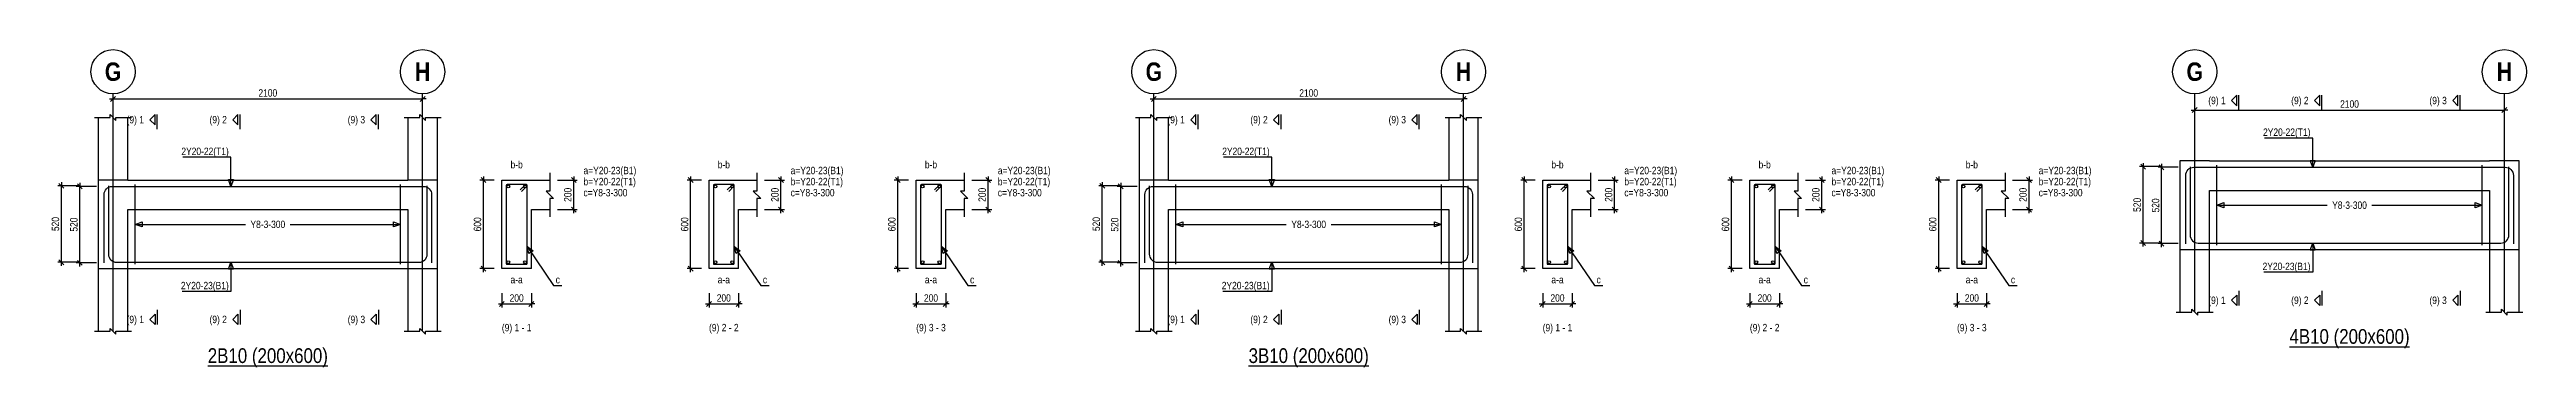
# Model space of a CAD drawing. Extents: x 0 to 206258, y -403073 to 0.
# Drawn here: x 12479 to 46078, y -236164 to -231854 of the extents above; entities that cross this region are included whole.
import ezdxf
from ezdxf.enums import TextEntityAlignment as Align
from ezdxf.lldxf.tags import DXFTag

# ---------------------------------------------------------------- set-up
doc = ezdxf.new("R2010")
doc.units = 0
doc.header["$LTSCALE"] = 1000
for name, color, linetype in [('Axis Circle(Dir 2)', 150, 'Continuous'), ('Axis Label(Dir 1)', 7, 'Continuous'), ('Axis Line(Dir 2)', 150, 'CENTER2'), ('Break Line', 5, 'Continuous'), ('Dimension Line', 5, 'Continuous'), ('Leader Line', 5, 'Continuous'), ('Link Line', 3, 'Continuous'), ('Rebar Label', 6, 'Continuous'), ('Rebar Line', 7, 'Continuous'), ('Section Label', 1, 'Continuous'), ('Section Line', 1, 'Continuous'), ('Top Rebar Label', 6, 'Continuous'), ('Top Rebar Line', 7, 'Continuous')]:
    doc.layers.add(name, color=color, linetype=linetype)
for name, color, linetype, true_color in [('Back Elevation Line', 191, 'HIDDEN2', 0xd4aaff), ('Beam Label(D)', 94, 'Continuous', 0x008100), ('Beam Line(D)', 112, 'Continuous', 0x00bd5e), ('Link Label', 94, 'Continuous', 0x008100)]:
    doc.layers.add(name, color=color, linetype=linetype, true_color=true_color)
doc.styles.add('Axis Label(Dir 1)', font='ARIALNB.TTF', dxfattribs={"height": 250})
doc.styles.add('Beam Label(D)', font='ARIALN.TTF', dxfattribs={"height": 200})
doc.styles.add('Dimension Text', font='ARIALN.TTF', dxfattribs={"height": 100})
doc.styles.add('Link Label', font='ARIALN.TTF', dxfattribs={"height": 100})
doc.styles.add('Rebar Label', font='ARIALN.TTF', dxfattribs={"height": 100})
doc.styles.add('Section Label', font='ARIALN.TTF', dxfattribs={"height": 100})
doc.styles.add('Top Rebar Label', font='ARIALN.TTF', dxfattribs={"height": 100})
tags = doc.linetypes.add('CENTER2', pattern=[1.125, 0.75, -0.125, 0.125, -0.125]).pattern_tags.tags
tags[10:11] = [DXFTag(74, 4), DXFTag(75, 0), DXFTag(340, '0'), DXFTag(46, 0.0), DXFTag(50, 0.0), DXFTag(44, 0.0), DXFTag(45, 0.0)]
tags[8:9] = [DXFTag(74, 4), DXFTag(75, 0), DXFTag(340, '0'), DXFTag(46, 0.0), DXFTag(50, 0.0), DXFTag(44, 0.0), DXFTag(45, 0.0)]
tags[6:7] = [DXFTag(74, 4), DXFTag(75, 0), DXFTag(340, '0'), DXFTag(46, 0.0), DXFTag(50, 0.0), DXFTag(44, 0.0), DXFTag(45, 0.0)]
tags[4:5] = [DXFTag(74, 4), DXFTag(75, 0), DXFTag(340, '0'), DXFTag(46, 0.0), DXFTag(50, 0.0), DXFTag(44, 0.0), DXFTag(45, 0.0)]
tags = doc.linetypes.add('HIDDEN2', pattern=[0.1875, 0.125, -0.0625]).pattern_tags.tags
tags[6:7] = [DXFTag(74, 4), DXFTag(75, 0), DXFTag(340, '0'), DXFTag(46, 0.0), DXFTag(50, 0.0), DXFTag(44, 0.0), DXFTag(45, 0.0)]
tags[4:5] = [DXFTag(74, 4), DXFTag(75, 0), DXFTag(340, '0'), DXFTag(46, 0.0), DXFTag(50, 0.0), DXFTag(44, 0.0), DXFTag(45, 0.0)]
doc.dimstyles.new('BEAM', dxfattribs={"dimtxt": 100, "dimasz": 30, "dimexe": 48.3, "dimexo": 103.5, "dimgap": 30, "dimtad": 1, "dimtoh": 1, "dimdec": 1, "dimlfac": 0.5, "dimdsep": 46, "dimtxsty": 'Dimension Text', "dimblk": 'PCDIM_TICK', "dimcen": 0.09, "dimclrd": 5, "dimclre": 5, "dimclrt": 5, "dimadec": 1, "dimazin": 0, "dimtp": 1, "dimtm": 1, "dimtfac": 1, "dimtdec": 4, "dimtofl": 0, "dimtmove": 0, "dimatfit": 3, "dimfxl": 1, "dimtolj": 1, "dimtzin": 0, "dimarcsym": 0})

msp = doc.modelspace()

# ---------------------------------------------------------------- texts
at = {"layer": 'Axis Label(Dir 1)', "transparency": 33554687, "style": 'Axis Label(Dir 1)'}
for s, p in [('G', (13340.146, -232154.284)), ('H', (17540.146, -232154.284)), ('G', (27459.055, -232154.284)), ('H', (31659.055, -232154.284)), ('G', (41577.964, -232154.284)), ('H', (45777.964, -232154.284))]:
    msp.add_text(s, height=250, dxfattribs=at).set_placement(p, align=Align.MIDDLE_CENTER)
at = {"layer": 'Beam Label(D)', "transparency": 33554687, "style": 'Beam Label(D)'}
for s, p in [('%%U4B10 (200x600)', (43677.964, -235644.284)), ('%%U2B10 (200x600)', (15440.146, -235904.284)), ('%%U3B10 (200x600)', (29559.055, -235904.284))]:
    msp.add_text(s, height=200, dxfattribs=at).set_placement(p, align=Align.TOP_CENTER)
at = {"layer": 'Link Label', "transparency": 33554687, "style": 'Link Label'}
for s, p in [(' c=Y8-3-300', (19690.146, -233844.284)), (' c=Y8-3-300', (22500.384, -233844.284)), (' c=Y8-3-300', (25310.623, -233844.284)), (' c=Y8-3-300', (33809.055, -233844.284)), (' c=Y8-3-300', (36619.294, -233844.284)), (' c=Y8-3-300', (39429.532, -233844.284)), ('c', (19345.146, -235024.284)), ('c', (22155.384, -235024.284)), ('c', (24965.623, -235024.284)), ('c', (33464.055, -235024.284)), ('c', (36274.294, -235024.284)), ('c', (39084.532, -235024.284))]:
    msp.add_text(s, height=100, dxfattribs=at).set_placement(p)
for p in [(15440.146, -234224.284), (29559.055, -234224.284), (43677.964, -233964.284)]:
    msp.add_text('Y8-3-300', height=100, dxfattribs=at).set_placement(p, align=Align.MIDDLE_CENTER)
at = {"layer": 'Rebar Label', "transparency": 33554687, "style": 'Rebar Label'}
for s, p in [('b-b', (18815.146, -233494.284)), ('b-b', (21625.384, -233494.284)), ('b-b', (24435.623, -233494.284)), ('b-b', (32934.055, -233494.284)), ('b-b', (35744.294, -233494.284)), ('b-b', (38554.532, -233494.284)), ('a-a', (18815.146, -235054.284)), ('a-a', (21625.384, -235054.284)), ('a-a', (24435.623, -235054.284)), ('a-a', (32934.055, -235054.284)), ('a-a', (35744.294, -235054.284)), ('a-a', (38554.532, -235054.284))]:
    msp.add_text(s, height=100, dxfattribs=at).set_placement(p, align=Align.BOTTOM_CENTER)
for p in [(19690.146, -233544.284), (22500.384, -233544.284), (25310.623, -233544.284), (33809.055, -233544.284), (36619.294, -233544.284), (39429.532, -233544.284)]:
    msp.add_text(' a=Y20-23(B1)', height=100, dxfattribs=at).set_placement(p)
for p in [(43147.964, -234844.284), (14910.146, -235104.284), (29029.055, -235104.284)]:
    msp.add_text(' 2Y20-23(B1)', height=100, dxfattribs=at).set_placement(p, align=Align.RIGHT)
at = {"layer": 'Section Label', "transparency": 33554687, "style": 'Section Label'}
for s, p in [('(9) 1', (41997.254, -232544.994)), ('(9) 2', (43122.254, -232544.994)), ('(9) 3', (44997.253, -232544.994)), ('(9) 1', (13759.435, -232804.994)), ('(9) 2', (14884.435, -232804.994)), ('(9) 3', (16759.435, -232804.994)), ('(9) 1', (27878.344, -232804.994)), ('(9) 2', (29003.344, -232804.994)), ('(9) 3', (30878.344, -232804.994)), ('(9) 1', (13759.435, -235513.573)), ('(9) 2', (14884.435, -235513.573)), ('(9) 3', (16759.435, -235513.573)), ('(9) 1', (27878.344, -235513.573)), ('(9) 2', (29003.344, -235513.573)), ('(9) 3', (30878.344, -235513.573)), ('(9) 1', (41997.254, -235253.573)), ('(9) 2', (43122.254, -235253.573)), ('(9) 3', (44997.253, -235253.573))]:
    msp.add_text(s, height=100, dxfattribs=at).set_placement(p, align=Align.MIDDLE_RIGHT)
for s, p in [('(9) 1 - 1', (18815.146, -235704.284)), ('(9) 2 - 2', (21625.384, -235704.284)), ('(9) 3 - 3', (24435.623, -235704.284)), ('(9) 1 - 1', (32934.055, -235704.284)), ('(9) 2 - 2', (35744.294, -235704.284)), ('(9) 3 - 3', (38554.532, -235704.284))]:
    msp.add_text(s, height=100, dxfattribs=at).set_placement(p, align=Align.BOTTOM_CENTER)
at = {"layer": 'Top Rebar Label', "transparency": 33554687, "style": 'Top Rebar Label'}
for p in [(43147.964, -233024.284), (14910.146, -233284.284), (29029.055, -233284.284)]:
    msp.add_text(' 2Y20-22(T1)', height=100, dxfattribs=at).set_placement(p, align=Align.RIGHT)
for p in [(19690.146, -233694.284), (22500.384, -233694.284), (25310.623, -233694.284), (33809.055, -233694.284), (36619.294, -233694.284), (39429.532, -233694.284)]:
    msp.add_text(' b=Y20-22(T1)', height=100, dxfattribs=at).set_placement(p)

# ---------------------------------------------------------------- blocks, each defined once
blk = doc.blocks.new('PCDIM_TICK')
at = {"layer": 'Dimension Line', "color": 0, "transparency": 33554687}
for p, q in [((1.1, 1.1), (-1.1, -1.1)), ((1.6, 0), (0, 0))]:
    blk.add_line(p, q, dxfattribs=at)
blk = doc.blocks.new('*U3076')
at = {"layer": 'Dimension Line', "color": 5, "true_color": 0x0000ff, "transparency": 16777216}
for p, q in [((13115, -233710), (12842, -233710)), ((12890, -234746), (12890, -233710)), ((13115, -234746), (12842, -234746))]:
    blk.add_line(p, q, dxfattribs=at)
at = {"layer": 'Dimension Line', "color": 5, "true_color": 0x0000ff, "transparency": 16777216, "xscale": 30, "yscale": 30}
for p, rotation in [((12890, -233710), 89.99999999999447), ((12890, -234746), 269.9999999999834)]:
    blk.add_blockref('PCDIM_TICK', p, dxfattribs=dict(at, rotation=rotation))
at = {"layer": 'Dimension Line', "color": 5, "true_color": 0x0000ff, "transparency": 16777216, "insert": (12860, -234228), "char_height": 100, "width": 181.5, "attachment_point": 8, "rotation": 90, "style": 'Dimension Text'}
blk.add_mtext('520', dxfattribs=at)
blk = doc.blocks.new('*U3077')
at = {"layer": 'Dimension Line', "color": 5, "true_color": 0x0000ff, "transparency": 16777216}
for p, q in [((12865, -233702), (12592, -233702)), ((12640, -234738), (12640, -233702)), ((12865, -234738), (12592, -234738))]:
    blk.add_line(p, q, dxfattribs=at)
at = {"layer": 'Dimension Line', "color": 5, "true_color": 0x0000ff, "transparency": 16777216, "xscale": 30, "yscale": 30}
for p, rotation in [((12640, -233702), 89.99999999999447), ((12640, -234738), 269.9999999999834)]:
    blk.add_blockref('PCDIM_TICK', p, dxfattribs=dict(at, rotation=rotation))
at = {"layer": 'Dimension Line', "color": 5, "true_color": 0x0000ff, "transparency": 16777216, "insert": (12610, -234220), "char_height": 100, "width": 181.5, "attachment_point": 8, "rotation": 90, "style": 'Dimension Text'}
blk.add_mtext('520', dxfattribs=at)
blk = doc.blocks.new('*U3078')
at = {"layer": 'Dimension Line', "color": 5, "true_color": 0x0000ff, "transparency": 16777216}
for p, q in [((13340, -232671), (13340, -232476)), ((17540, -232671), (17540, -232476)), ((13340, -232524), (17540, -232524))]:
    blk.add_line(p, q, dxfattribs=at)
at = {"layer": 'Dimension Line', "color": 5, "true_color": 0x0000ff, "transparency": 16777216, "xscale": 30, "yscale": 30, "rotation": 180.0000000000004}
blk.add_blockref('PCDIM_TICK', (13340, -232524), dxfattribs=at)
at = {"layer": 'Dimension Line', "color": 5, "true_color": 0x0000ff, "transparency": 16777216, "xscale": 30, "yscale": 30}
blk.add_blockref('PCDIM_TICK', (17540, -232524), dxfattribs=at)
at = {"layer": 'Dimension Line', "color": 5, "true_color": 0x0000ff, "transparency": 16777216, "insert": (15440, -232494), "char_height": 100, "width": 247.25, "attachment_point": 8, "style": 'Dimension Text'}
blk.add_mtext('2100', dxfattribs=at)
blk = doc.blocks.new('*U3079')
at = {"layer": 'Dimension Line', "color": 5, "true_color": 0x0000ff, "transparency": 16777216}
for p, q in [((19369, -233624), (19638, -233624)), ((19590, -234024), (19590, -233624)), ((19369, -234024), (19638, -234024))]:
    blk.add_line(p, q, dxfattribs=at)
at = {"layer": 'Dimension Line', "color": 5, "true_color": 0x0000ff, "transparency": 16777216, "xscale": 30, "yscale": 30}
for p, rotation in [((19590, -233624), 89.99999999999447), ((19590, -234024), 269.9999999999834)]:
    blk.add_blockref('PCDIM_TICK', p, dxfattribs=dict(at, rotation=rotation))
at = {"layer": 'Dimension Line', "color": 5, "true_color": 0x0000ff, "transparency": 16777216, "insert": (19560, -233824), "char_height": 100, "width": 182.77, "attachment_point": 8, "rotation": 90, "style": 'Dimension Text'}
blk.add_mtext('200', dxfattribs=at)
blk = doc.blocks.new('*U3080')
at = {"layer": 'Dimension Line', "color": 5, "true_color": 0x0000ff, "transparency": 16777216}
for p, q in [((18512, -233624), (18317, -233624)), ((18365, -234824), (18365, -233624)), ((18512, -234824), (18317, -234824))]:
    blk.add_line(p, q, dxfattribs=at)
at = {"layer": 'Dimension Line', "color": 5, "true_color": 0x0000ff, "transparency": 16777216, "xscale": 30, "yscale": 30}
for p, rotation in [((18365, -233624), 89.99999999999447), ((18365, -234824), 269.9999999999834)]:
    blk.add_blockref('PCDIM_TICK', p, dxfattribs=dict(at, rotation=rotation))
at = {"layer": 'Dimension Line', "color": 5, "true_color": 0x0000ff, "transparency": 16777216, "insert": (18335, -234224), "char_height": 100, "width": 181.97, "attachment_point": 8, "rotation": 90, "style": 'Dimension Text'}
blk.add_mtext('600', dxfattribs=at)
blk = doc.blocks.new('*U3081')
at = {"layer": 'Dimension Line', "color": 5, "true_color": 0x0000ff, "transparency": 16777216}
for p, q in [((18615, -235158), (18615, -235353)), ((19015, -235158), (19015, -235353)), ((18615, -235304), (19015, -235304))]:
    blk.add_line(p, q, dxfattribs=at)
at = {"layer": 'Dimension Line', "color": 5, "true_color": 0x0000ff, "transparency": 16777216, "xscale": 30, "yscale": 30, "rotation": 180.0000000000004}
blk.add_blockref('PCDIM_TICK', (18615, -235304), dxfattribs=at)
at = {"layer": 'Dimension Line', "color": 5, "true_color": 0x0000ff, "transparency": 16777216, "xscale": 30, "yscale": 30}
blk.add_blockref('PCDIM_TICK', (19015, -235304), dxfattribs=at)
at = {"layer": 'Dimension Line', "color": 5, "true_color": 0x0000ff, "transparency": 16777216, "insert": (18815, -235274), "char_height": 100, "width": 182.77, "attachment_point": 8, "style": 'Dimension Text'}
blk.add_mtext('200', dxfattribs=at)
blk = doc.blocks.new('*U3082')
at = {"layer": 'Dimension Line', "color": 5, "true_color": 0x0000ff, "transparency": 16777216}
for p, q in [((22179, -233624), (22449, -233624)), ((22400, -234024), (22400, -233624)), ((22179, -234024), (22449, -234024))]:
    blk.add_line(p, q, dxfattribs=at)
at = {"layer": 'Dimension Line', "color": 5, "true_color": 0x0000ff, "transparency": 16777216, "xscale": 30, "yscale": 30}
for p, rotation in [((22400, -233624), 89.99999999999447), ((22400, -234024), 269.9999999999834)]:
    blk.add_blockref('PCDIM_TICK', p, dxfattribs=dict(at, rotation=rotation))
at = {"layer": 'Dimension Line', "color": 5, "true_color": 0x0000ff, "transparency": 16777216, "insert": (22370, -233824), "char_height": 100, "width": 182.77, "attachment_point": 8, "rotation": 90, "style": 'Dimension Text'}
blk.add_mtext('200', dxfattribs=at)
blk = doc.blocks.new('*U3083')
at = {"layer": 'Dimension Line', "color": 5, "true_color": 0x0000ff, "transparency": 16777216}
for p, q in [((21322, -233624), (21127, -233624)), ((21175, -234824), (21175, -233624)), ((21322, -234824), (21127, -234824))]:
    blk.add_line(p, q, dxfattribs=at)
at = {"layer": 'Dimension Line', "color": 5, "true_color": 0x0000ff, "transparency": 16777216, "xscale": 30, "yscale": 30}
for p, rotation in [((21175, -233624), 89.99999999999447), ((21175, -234824), 269.9999999999834)]:
    blk.add_blockref('PCDIM_TICK', p, dxfattribs=dict(at, rotation=rotation))
at = {"layer": 'Dimension Line', "color": 5, "true_color": 0x0000ff, "transparency": 16777216, "insert": (21145, -234224), "char_height": 100, "width": 181.97, "attachment_point": 8, "rotation": 90, "style": 'Dimension Text'}
blk.add_mtext('600', dxfattribs=at)
blk = doc.blocks.new('*U3084')
at = {"layer": 'Dimension Line', "color": 5, "true_color": 0x0000ff, "transparency": 16777216}
for p, q in [((21425, -235158), (21425, -235353)), ((21825, -235158), (21825, -235353)), ((21425, -235304), (21825, -235304))]:
    blk.add_line(p, q, dxfattribs=at)
at = {"layer": 'Dimension Line', "color": 5, "true_color": 0x0000ff, "transparency": 16777216, "xscale": 30, "yscale": 30, "rotation": 180.0000000000004}
blk.add_blockref('PCDIM_TICK', (21425, -235304), dxfattribs=at)
at = {"layer": 'Dimension Line', "color": 5, "true_color": 0x0000ff, "transparency": 16777216, "xscale": 30, "yscale": 30}
blk.add_blockref('PCDIM_TICK', (21825, -235304), dxfattribs=at)
at = {"layer": 'Dimension Line', "color": 5, "true_color": 0x0000ff, "transparency": 16777216, "insert": (21625, -235274), "char_height": 100, "width": 182.77, "attachment_point": 8, "style": 'Dimension Text'}
blk.add_mtext('200', dxfattribs=at)
blk = doc.blocks.new('*U3085')
at = {"layer": 'Dimension Line', "color": 5, "true_color": 0x0000ff, "transparency": 16777216}
for p, q in [((24989, -233624), (25259, -233624)), ((25211, -234024), (25211, -233624)), ((24989, -234024), (25259, -234024))]:
    blk.add_line(p, q, dxfattribs=at)
at = {"layer": 'Dimension Line', "color": 5, "true_color": 0x0000ff, "transparency": 16777216, "xscale": 30, "yscale": 30}
for p, rotation in [((25211, -233624), 89.99999999999447), ((25211, -234024), 269.9999999999834)]:
    blk.add_blockref('PCDIM_TICK', p, dxfattribs=dict(at, rotation=rotation))
at = {"layer": 'Dimension Line', "color": 5, "true_color": 0x0000ff, "transparency": 16777216, "insert": (25181, -233824), "char_height": 100, "width": 182.77, "attachment_point": 8, "rotation": 90, "style": 'Dimension Text'}
blk.add_mtext('200', dxfattribs=at)
blk = doc.blocks.new('*U3086')
at = {"layer": 'Dimension Line', "color": 5, "true_color": 0x0000ff, "transparency": 16777216}
for p, q in [((24132, -233624), (23937, -233624)), ((23986, -234824), (23986, -233624)), ((24132, -234824), (23937, -234824))]:
    blk.add_line(p, q, dxfattribs=at)
at = {"layer": 'Dimension Line', "color": 5, "true_color": 0x0000ff, "transparency": 16777216, "xscale": 30, "yscale": 30}
for p, rotation in [((23986, -233624), 89.99999999999447), ((23986, -234824), 269.9999999999834)]:
    blk.add_blockref('PCDIM_TICK', p, dxfattribs=dict(at, rotation=rotation))
at = {"layer": 'Dimension Line', "color": 5, "true_color": 0x0000ff, "transparency": 16777216, "insert": (23956, -234224), "char_height": 100, "width": 181.97, "attachment_point": 8, "rotation": 90, "style": 'Dimension Text'}
blk.add_mtext('600', dxfattribs=at)
blk = doc.blocks.new('*U3087')
at = {"layer": 'Dimension Line', "color": 5, "true_color": 0x0000ff, "transparency": 16777216}
for p, q in [((24236, -235158), (24236, -235353)), ((24636, -235158), (24636, -235353)), ((24236, -235304), (24636, -235304))]:
    blk.add_line(p, q, dxfattribs=at)
at = {"layer": 'Dimension Line', "color": 5, "true_color": 0x0000ff, "transparency": 16777216, "xscale": 30, "yscale": 30, "rotation": 180.0000000000004}
blk.add_blockref('PCDIM_TICK', (24236, -235304), dxfattribs=at)
at = {"layer": 'Dimension Line', "color": 5, "true_color": 0x0000ff, "transparency": 16777216, "xscale": 30, "yscale": 30}
blk.add_blockref('PCDIM_TICK', (24636, -235304), dxfattribs=at)
at = {"layer": 'Dimension Line', "color": 5, "true_color": 0x0000ff, "transparency": 16777216, "insert": (24436, -235274), "char_height": 100, "width": 182.77, "attachment_point": 8, "style": 'Dimension Text'}
blk.add_mtext('200', dxfattribs=at)
blk = doc.blocks.new('*U3088')
at = {"layer": 'Dimension Line', "color": 5, "true_color": 0x0000ff, "transparency": 16777216}
for p, q in [((27234, -233710), (26961, -233710)), ((27009, -234746), (27009, -233710)), ((27234, -234746), (26961, -234746))]:
    blk.add_line(p, q, dxfattribs=at)
at = {"layer": 'Dimension Line', "color": 5, "true_color": 0x0000ff, "transparency": 16777216, "xscale": 30, "yscale": 30}
for p, rotation in [((27009, -233710), 89.99999999999447), ((27009, -234746), 269.9999999999834)]:
    blk.add_blockref('PCDIM_TICK', p, dxfattribs=dict(at, rotation=rotation))
at = {"layer": 'Dimension Line', "color": 5, "true_color": 0x0000ff, "transparency": 16777216, "insert": (26979, -234228), "char_height": 100, "width": 181.5, "attachment_point": 8, "rotation": 90, "style": 'Dimension Text'}
blk.add_mtext('520', dxfattribs=at)
blk = doc.blocks.new('*U3089')
at = {"layer": 'Dimension Line', "color": 5, "true_color": 0x0000ff, "transparency": 16777216}
for p, q in [((26984, -233702), (26711, -233702)), ((26759, -234738), (26759, -233702)), ((26984, -234738), (26711, -234738))]:
    blk.add_line(p, q, dxfattribs=at)
at = {"layer": 'Dimension Line', "color": 5, "true_color": 0x0000ff, "transparency": 16777216, "xscale": 30, "yscale": 30}
for p, rotation in [((26759, -233702), 89.99999999999447), ((26759, -234738), 269.9999999999834)]:
    blk.add_blockref('PCDIM_TICK', p, dxfattribs=dict(at, rotation=rotation))
at = {"layer": 'Dimension Line', "color": 5, "true_color": 0x0000ff, "transparency": 16777216, "insert": (26729, -234220), "char_height": 100, "width": 181.5, "attachment_point": 8, "rotation": 90, "style": 'Dimension Text'}
blk.add_mtext('520', dxfattribs=at)
blk = doc.blocks.new('*U3090')
at = {"layer": 'Dimension Line', "color": 5, "true_color": 0x0000ff, "transparency": 16777216}
for p, q in [((27459, -232671), (27459, -232476)), ((31659, -232671), (31659, -232476)), ((27459, -232524), (31659, -232524))]:
    blk.add_line(p, q, dxfattribs=at)
at = {"layer": 'Dimension Line', "color": 5, "true_color": 0x0000ff, "transparency": 16777216, "xscale": 30, "yscale": 30, "rotation": 180.0000000000004}
blk.add_blockref('PCDIM_TICK', (27459, -232524), dxfattribs=at)
at = {"layer": 'Dimension Line', "color": 5, "true_color": 0x0000ff, "transparency": 16777216, "xscale": 30, "yscale": 30}
blk.add_blockref('PCDIM_TICK', (31659, -232524), dxfattribs=at)
at = {"layer": 'Dimension Line', "color": 5, "true_color": 0x0000ff, "transparency": 16777216, "insert": (29559, -232494), "char_height": 100, "width": 247.25, "attachment_point": 8, "style": 'Dimension Text'}
blk.add_mtext('2100', dxfattribs=at)
blk = doc.blocks.new('*U3091')
at = {"layer": 'Dimension Line', "color": 5, "true_color": 0x0000ff, "transparency": 16777216}
for p, q in [((33488, -233624), (33757, -233624)), ((33709, -234024), (33709, -233624)), ((33488, -234024), (33757, -234024))]:
    blk.add_line(p, q, dxfattribs=at)
at = {"layer": 'Dimension Line', "color": 5, "true_color": 0x0000ff, "transparency": 16777216, "xscale": 30, "yscale": 30}
for p, rotation in [((33709, -233624), 89.99999999999447), ((33709, -234024), 269.9999999999834)]:
    blk.add_blockref('PCDIM_TICK', p, dxfattribs=dict(at, rotation=rotation))
at = {"layer": 'Dimension Line', "color": 5, "true_color": 0x0000ff, "transparency": 16777216, "insert": (33679, -233824), "char_height": 100, "width": 182.77, "attachment_point": 8, "rotation": 90, "style": 'Dimension Text'}
blk.add_mtext('200', dxfattribs=at)
blk = doc.blocks.new('*U3092')
at = {"layer": 'Dimension Line', "color": 5, "true_color": 0x0000ff, "transparency": 16777216}
for p, q in [((32631, -233624), (32436, -233624)), ((32484, -234824), (32484, -233624)), ((32631, -234824), (32436, -234824))]:
    blk.add_line(p, q, dxfattribs=at)
at = {"layer": 'Dimension Line', "color": 5, "true_color": 0x0000ff, "transparency": 16777216, "xscale": 30, "yscale": 30}
for p, rotation in [((32484, -233624), 89.99999999999447), ((32484, -234824), 269.9999999999834)]:
    blk.add_blockref('PCDIM_TICK', p, dxfattribs=dict(at, rotation=rotation))
at = {"layer": 'Dimension Line', "color": 5, "true_color": 0x0000ff, "transparency": 16777216, "insert": (32454, -234224), "char_height": 100, "width": 181.97, "attachment_point": 8, "rotation": 90, "style": 'Dimension Text'}
blk.add_mtext('600', dxfattribs=at)
blk = doc.blocks.new('*U3093')
at = {"layer": 'Dimension Line', "color": 5, "true_color": 0x0000ff, "transparency": 16777216}
for p, q in [((32734, -235158), (32734, -235353)), ((33134, -235158), (33134, -235353)), ((32734, -235304), (33134, -235304))]:
    blk.add_line(p, q, dxfattribs=at)
at = {"layer": 'Dimension Line', "color": 5, "true_color": 0x0000ff, "transparency": 16777216, "xscale": 30, "yscale": 30, "rotation": 180.0000000000004}
blk.add_blockref('PCDIM_TICK', (32734, -235304), dxfattribs=at)
at = {"layer": 'Dimension Line', "color": 5, "true_color": 0x0000ff, "transparency": 16777216, "xscale": 30, "yscale": 30}
blk.add_blockref('PCDIM_TICK', (33134, -235304), dxfattribs=at)
at = {"layer": 'Dimension Line', "color": 5, "true_color": 0x0000ff, "transparency": 16777216, "insert": (32934, -235274), "char_height": 100, "width": 182.77, "attachment_point": 8, "style": 'Dimension Text'}
blk.add_mtext('200', dxfattribs=at)
blk = doc.blocks.new('*U3094')
at = {"layer": 'Dimension Line', "color": 5, "true_color": 0x0000ff, "transparency": 16777216}
for p, q in [((36298, -233624), (36568, -233624)), ((36519, -234024), (36519, -233624)), ((36298, -234024), (36568, -234024))]:
    blk.add_line(p, q, dxfattribs=at)
at = {"layer": 'Dimension Line', "color": 5, "true_color": 0x0000ff, "transparency": 16777216, "xscale": 30, "yscale": 30}
for p, rotation in [((36519, -233624), 89.99999999999447), ((36519, -234024), 269.9999999999834)]:
    blk.add_blockref('PCDIM_TICK', p, dxfattribs=dict(at, rotation=rotation))
at = {"layer": 'Dimension Line', "color": 5, "true_color": 0x0000ff, "transparency": 16777216, "insert": (36489, -233824), "char_height": 100, "width": 182.77, "attachment_point": 8, "rotation": 90, "style": 'Dimension Text'}
blk.add_mtext('200', dxfattribs=at)
blk = doc.blocks.new('*U3095')
at = {"layer": 'Dimension Line', "color": 5, "true_color": 0x0000ff, "transparency": 16777216}
for p, q in [((35441, -233624), (35246, -233624)), ((35294, -234824), (35294, -233624)), ((35441, -234824), (35246, -234824))]:
    blk.add_line(p, q, dxfattribs=at)
at = {"layer": 'Dimension Line', "color": 5, "true_color": 0x0000ff, "transparency": 16777216, "xscale": 30, "yscale": 30}
for p, rotation in [((35294, -233624), 89.99999999999447), ((35294, -234824), 269.9999999999834)]:
    blk.add_blockref('PCDIM_TICK', p, dxfattribs=dict(at, rotation=rotation))
at = {"layer": 'Dimension Line', "color": 5, "true_color": 0x0000ff, "transparency": 16777216, "insert": (35264, -234224), "char_height": 100, "width": 181.97, "attachment_point": 8, "rotation": 90, "style": 'Dimension Text'}
blk.add_mtext('600', dxfattribs=at)
blk = doc.blocks.new('*U3096')
at = {"layer": 'Dimension Line', "color": 5, "true_color": 0x0000ff, "transparency": 16777216}
for p, q in [((35544, -235158), (35544, -235353)), ((35944, -235158), (35944, -235353)), ((35544, -235304), (35944, -235304))]:
    blk.add_line(p, q, dxfattribs=at)
at = {"layer": 'Dimension Line', "color": 5, "true_color": 0x0000ff, "transparency": 16777216, "xscale": 30, "yscale": 30, "rotation": 180.0000000000004}
blk.add_blockref('PCDIM_TICK', (35544, -235304), dxfattribs=at)
at = {"layer": 'Dimension Line', "color": 5, "true_color": 0x0000ff, "transparency": 16777216, "xscale": 30, "yscale": 30}
blk.add_blockref('PCDIM_TICK', (35944, -235304), dxfattribs=at)
at = {"layer": 'Dimension Line', "color": 5, "true_color": 0x0000ff, "transparency": 16777216, "insert": (35744, -235274), "char_height": 100, "width": 182.77, "attachment_point": 8, "style": 'Dimension Text'}
blk.add_mtext('200', dxfattribs=at)
blk = doc.blocks.new('*U3097')
at = {"layer": 'Dimension Line', "color": 5, "true_color": 0x0000ff, "transparency": 16777216}
for p, q in [((39108, -233624), (39378, -233624)), ((39330, -234024), (39330, -233624)), ((39108, -234024), (39378, -234024))]:
    blk.add_line(p, q, dxfattribs=at)
at = {"layer": 'Dimension Line', "color": 5, "true_color": 0x0000ff, "transparency": 16777216, "xscale": 30, "yscale": 30}
for p, rotation in [((39330, -233624), 89.99999999999447), ((39330, -234024), 269.9999999999834)]:
    blk.add_blockref('PCDIM_TICK', p, dxfattribs=dict(at, rotation=rotation))
at = {"layer": 'Dimension Line', "color": 5, "true_color": 0x0000ff, "transparency": 16777216, "insert": (39300, -233824), "char_height": 100, "width": 182.77, "attachment_point": 8, "rotation": 90, "style": 'Dimension Text'}
blk.add_mtext('200', dxfattribs=at)
blk = doc.blocks.new('*U3098')
at = {"layer": 'Dimension Line', "color": 5, "true_color": 0x0000ff, "transparency": 16777216}
for p, q in [((38251, -233624), (38056, -233624)), ((38105, -234824), (38105, -233624)), ((38251, -234824), (38056, -234824))]:
    blk.add_line(p, q, dxfattribs=at)
at = {"layer": 'Dimension Line', "color": 5, "true_color": 0x0000ff, "transparency": 16777216, "xscale": 30, "yscale": 30}
for p, rotation in [((38105, -233624), 89.99999999999447), ((38105, -234824), 269.9999999999834)]:
    blk.add_blockref('PCDIM_TICK', p, dxfattribs=dict(at, rotation=rotation))
at = {"layer": 'Dimension Line', "color": 5, "true_color": 0x0000ff, "transparency": 16777216, "insert": (38075, -234224), "char_height": 100, "width": 181.97, "attachment_point": 8, "rotation": 90, "style": 'Dimension Text'}
blk.add_mtext('600', dxfattribs=at)
blk = doc.blocks.new('*U3099')
at = {"layer": 'Dimension Line', "color": 5, "true_color": 0x0000ff, "transparency": 16777216}
for p, q in [((38355, -235158), (38355, -235353)), ((38755, -235158), (38755, -235353)), ((38355, -235304), (38755, -235304))]:
    blk.add_line(p, q, dxfattribs=at)
at = {"layer": 'Dimension Line', "color": 5, "true_color": 0x0000ff, "transparency": 16777216, "xscale": 30, "yscale": 30, "rotation": 180.0000000000004}
blk.add_blockref('PCDIM_TICK', (38355, -235304), dxfattribs=at)
at = {"layer": 'Dimension Line', "color": 5, "true_color": 0x0000ff, "transparency": 16777216, "xscale": 30, "yscale": 30}
blk.add_blockref('PCDIM_TICK', (38755, -235304), dxfattribs=at)
at = {"layer": 'Dimension Line', "color": 5, "true_color": 0x0000ff, "transparency": 16777216, "insert": (38555, -235274), "char_height": 100, "width": 182.77, "attachment_point": 8, "style": 'Dimension Text'}
blk.add_mtext('200', dxfattribs=at)
blk = doc.blocks.new('*U3100')
at = {"layer": 'Dimension Line', "color": 5, "true_color": 0x0000ff, "transparency": 16777216}
for p, q in [((41352, -233450), (41080, -233450)), ((41128, -234486), (41128, -233450)), ((41352, -234486), (41080, -234486))]:
    blk.add_line(p, q, dxfattribs=at)
at = {"layer": 'Dimension Line', "color": 5, "true_color": 0x0000ff, "transparency": 16777216, "xscale": 30, "yscale": 30}
for p, rotation in [((41128, -233450), 89.99999999999447), ((41128, -234486), 269.9999999999834)]:
    blk.add_blockref('PCDIM_TICK', p, dxfattribs=dict(at, rotation=rotation))
at = {"layer": 'Dimension Line', "color": 5, "true_color": 0x0000ff, "transparency": 16777216, "insert": (41098, -233968), "char_height": 100, "width": 181.5, "attachment_point": 8, "rotation": 90, "style": 'Dimension Text'}
blk.add_mtext('520', dxfattribs=at)
blk = doc.blocks.new('*U3101')
at = {"layer": 'Dimension Line', "color": 5, "true_color": 0x0000ff, "transparency": 16777216}
for p, q in [((41102, -233442), (40830, -233442)), ((40878, -234478), (40878, -233442)), ((41102, -234478), (40830, -234478))]:
    blk.add_line(p, q, dxfattribs=at)
at = {"layer": 'Dimension Line', "color": 5, "true_color": 0x0000ff, "transparency": 16777216, "xscale": 30, "yscale": 30}
for p, rotation in [((40878, -233442), 89.99999999999447), ((40878, -234478), 269.9999999999834)]:
    blk.add_blockref('PCDIM_TICK', p, dxfattribs=dict(at, rotation=rotation))
at = {"layer": 'Dimension Line', "color": 5, "true_color": 0x0000ff, "transparency": 16777216, "insert": (40848, -233960), "char_height": 100, "width": 181.5, "attachment_point": 8, "rotation": 90, "style": 'Dimension Text'}
blk.add_mtext('520', dxfattribs=at)
blk = doc.blocks.new('*U3102')
at = {"layer": 'Dimension Line', "color": 5, "true_color": 0x0000ff, "transparency": 16777216}
for p, q in [((41578, -232821), (41578, -232626)), ((41578, -232674), (45778, -232674)), ((45778, -232821), (45778, -232626))]:
    blk.add_line(p, q, dxfattribs=at)
at = {"layer": 'Dimension Line', "color": 5, "true_color": 0x0000ff, "transparency": 16777216, "xscale": 30, "yscale": 30, "rotation": 180.0000000000004}
blk.add_blockref('PCDIM_TICK', (41578, -232674), dxfattribs=at)
at = {"layer": 'Dimension Line', "color": 5, "true_color": 0x0000ff, "transparency": 16777216, "xscale": 30, "yscale": 30}
blk.add_blockref('PCDIM_TICK', (45778, -232674), dxfattribs=at)
at = {"layer": 'Dimension Line', "color": 5, "true_color": 0x0000ff, "transparency": 16777216, "insert": (43678, -232644), "char_height": 100, "width": 247.25, "attachment_point": 8, "style": 'Dimension Text'}
blk.add_mtext('2100', dxfattribs=at)

# ---------------------------------------------------------------- dimensions: what is measured, and where the dimension line sits
at = {"layer": 'Dimension Line', "transparency": 33554687}
for base, p1, p2, text, picture, middle in [((15440.146, -232524.284), (13340.146, -232774.284), (17540.146, -232774.284), '2100', '*U3078', (15440.146, -232524.284)), ((29559.055, -232524.284), (27459.055, -232774.284), (31659.055, -232774.284), '2100', '*U3090', (29559.055, -232524.284)), ((43677.964, -232674.284), (41577.964, -232924.284), (45777.964, -232924.284), '2100', '*U3102', (43677.964, -232674.284)), ((18815.146, -235304.284), (18615.146, -235054.284), (19015.146, -235054.284), '200', '*U3081', (18815.146, -235304.284)), ((21625.384, -235304.284), (21425.384, -235054.284), (21825.384, -235054.284), '200', '*U3084', (21625.384, -235304.284)), ((24435.623, -235304.284), (24235.623, -235054.284), (24635.623, -235054.284), '200', '*U3087', (24435.623, -235304.284)), ((32934.055, -235304.284), (32734.055, -235054.284), (33134.055, -235054.284), '200', '*U3093', (32934.055, -235304.284)), ((35744.294, -235304.284), (35544.294, -235054.284), (35944.294, -235054.284), '200', '*U3096', (35744.294, -235304.284)), ((38554.532, -235304.284), (38354.532, -235054.284), (38754.532, -235054.284), '200', '*U3099', (38554.532, -235304.284))]:
    dim = msp.add_linear_dim(base=base, p1=p1, p2=p2, text=text, dimstyle='BEAM', override={"dimscale": 1, "dimtxt": 100, "dimasz": 30, "dimexe": 48.3, "dimexo": 103.5, "dimgap": 30, "dimtad": 1, "dimtih": 0, "dimdec": 1, "dimlfac": 0.5, "dimzin": 8, "dimlunit": 2, "dimpost": '', "dimtxsty": 'Dimension Text', "dimblk": 'PCDIM_TICK', "dimse1": 0, "dimse2": 0, "dimsd2": 0, "dimclrd": 5, "dimclre": 5, "dimclrt": 5, "dimaunit": 0, "dimadec": 1, "dimazin": 0, "dimtol": 0, "dimtp": 1, "dimtm": 1, "dimtmove": 0}, dxfattribs=at)
    dim.commit()
    dim.dimension.update_dxf_attribs({"geometry": picture, "text_midpoint": middle})
for base, p1, p2, text, picture, middle in [((40877.964, -233960.284), (41205.964, -234478.284), (41205.964, -233442.284), '520', '*U3101', (40877.964, -233960.284)), ((41127.964, -233968.284), (41455.964, -234486.284), (41455.964, -233450.284), '520', '*U3100', (41127.964, -233968.284)), ((12640.146, -234220.284), (12968.146, -234738.284), (12968.146, -233702.284), '520', '*U3077', (12640.146, -234220.284)), ((12890.146, -234228.284), (13218.146, -234746.284), (13218.146, -233710.284), '520', '*U3076', (12890.146, -234228.284)), ((18365.146, -234224.284), (18615.146, -234824.284), (18615.146, -233624.284), '600', '*U3080', (18365.146, -234224.284)), ((19590.146, -233824.284), (19265.146, -234024.284), (19265.146, -233624.284), '200', '*U3079', (19590.146, -233824.284)), ((21175.384, -234224.284), (21425.384, -234824.284), (21425.384, -233624.284), '600', '*U3083', (21175.384, -234224.284)), ((22400.384, -233824.284), (22075.384, -234024.284), (22075.384, -233624.284), '200', '*U3082', (22400.384, -233824.284)), ((23985.623, -234224.284), (24235.623, -234824.284), (24235.623, -233624.284), '600', '*U3086', (23985.623, -234224.284)), ((25210.623, -233824.284), (24885.623, -234024.284), (24885.623, -233624.284), '200', '*U3085', (25210.623, -233824.284)), ((26759.055, -234220.284), (27087.055, -234738.284), (27087.055, -233702.284), '520', '*U3089', (26759.055, -234220.284)), ((27009.055, -234228.284), (27337.055, -234746.284), (27337.055, -233710.284), '520', '*U3088', (27009.055, -234228.284)), ((32484.055, -234224.284), (32734.055, -234824.284), (32734.055, -233624.284), '600', '*U3092', (32484.055, -234224.284)), ((33709.055, -233824.284), (33384.055, -234024.284), (33384.055, -233624.284), '200', '*U3091', (33709.055, -233824.284)), ((35294.294, -234224.284), (35544.294, -234824.284), (35544.294, -233624.284), '600', '*U3095', (35294.294, -234224.284)), ((36519.294, -233824.284), (36194.294, -234024.284), (36194.294, -233624.284), '200', '*U3094', (36519.294, -233824.284)), ((38104.532, -234224.284), (38354.532, -234824.284), (38354.532, -233624.284), '600', '*U3098', (38104.532, -234224.284)), ((39329.532, -233824.284), (39004.532, -234024.284), (39004.532, -233624.284), '200', '*U3097', (39329.532, -233824.284))]:
    dim = msp.add_linear_dim(base=base, p1=p1, p2=p2, angle=90, text=text, dimstyle='BEAM', override={"dimscale": 1, "dimtxt": 100, "dimasz": 30, "dimexe": 48.3, "dimexo": 103.5, "dimgap": 30, "dimtad": 1, "dimtih": 0, "dimdec": 1, "dimlfac": 0.5, "dimzin": 8, "dimlunit": 2, "dimpost": '', "dimtxsty": 'Dimension Text', "dimblk": 'PCDIM_TICK', "dimse1": 0, "dimse2": 0, "dimsd2": 0, "dimclrd": 5, "dimclre": 5, "dimclrt": 5, "dimaunit": 0, "dimadec": 1, "dimazin": 0, "dimtol": 0, "dimtp": 1, "dimtm": 1, "dimtmove": 0}, dxfattribs=at)
    dim.commit()
    dim.dimension.update_dxf_attribs({"geometry": picture, "text_midpoint": middle})

# ---------------------------------------------------------------- linework, layer by layer
at = {"layer": 'Axis Circle(Dir 2)', "transparency": 33554687}
for centre in [(13340.146, -232154.284), (17540.146, -232154.284), (27459.055, -232154.284), (31659.055, -232154.284), (41577.964, -232154.284), (45777.964, -232154.284)]:
    msp.add_circle(centre, 300, dxfattribs=at)
at = {"layer": 'Axis Line(Dir 2)', "transparency": 33554687}
for points in [[(13340.146, -235674.284), (13340.146, -232454.284)], [(17540.146, -235674.284), (17540.146, -232454.284)], [(27459.055, -235674.284), (27459.055, -232454.284)], [(31659.055, -235674.284), (31659.055, -232454.284)], [(41577.964, -235414.284), (41577.964, -232454.284)], [(45777.964, -235414.284), (45777.964, -232454.284)]]:
    msp.add_lwpolyline(points, dxfattribs=at)
at = {"layer": 'Back Elevation Line', "transparency": 33554687}
for points in [[(41777.964, -233364.284), (41377.964, -233364.284)], [(41377.964, -233364.284), (41377.964, -234564.284)], [(41777.964, -233364.284), (45577.964, -233364.284)], [(45977.964, -233364.284), (45577.964, -233364.284)], [(45977.964, -234564.284), (45977.964, -233364.284)], [(13540.146, -233624.284), (13140.146, -233624.284)], [(13140.146, -233624.284), (13140.146, -234824.284)], [(13540.146, -233624.284), (17340.146, -233624.284)], [(17740.146, -233624.284), (17340.146, -233624.284)], [(17740.146, -234824.284), (17740.146, -233624.284)], [(27659.055, -233624.284), (27259.055, -233624.284)], [(27259.055, -233624.284), (27259.055, -234824.284)], [(27659.055, -233624.284), (31459.055, -233624.284)], [(31859.055, -233624.284), (31459.055, -233624.284)], [(31859.055, -234824.284), (31859.055, -233624.284)], [(41777.964, -234564.284), (41777.964, -233764.284)], [(41777.964, -233764.284), (45577.964, -233764.284)], [(45577.964, -233764.284), (45577.964, -234564.284)], [(13540.146, -234824.284), (13540.146, -234024.284)], [(13540.146, -234024.284), (17340.146, -234024.284)], [(17340.146, -234024.284), (17340.146, -234824.284)], [(27659.055, -234824.284), (27659.055, -234024.284)], [(27659.055, -234024.284), (31459.055, -234024.284)], [(31459.055, -234024.284), (31459.055, -234824.284)], [(13140.146, -234824.284), (13540.146, -234824.284)], [(17340.146, -234824.284), (17740.146, -234824.284)], [(27259.055, -234824.284), (27659.055, -234824.284)], [(31459.055, -234824.284), (31859.055, -234824.284)], [(41377.964, -234564.284), (41777.964, -234564.284)], [(45577.964, -234564.284), (45977.964, -234564.284)]]:
    msp.add_lwpolyline(points, dxfattribs=at)
at = {"layer": 'Beam Line(D)', "transparency": 33554687}
for points in [[(13140.146, -232774.284), (13140.146, -233624.284)], [(13540.146, -233624.284), (13540.146, -232774.284)], [(17340.146, -232774.284), (17340.146, -233624.284)], [(17740.146, -233624.284), (17740.146, -232774.284)], [(27259.055, -232774.284), (27259.055, -233624.284)], [(27659.055, -233624.284), (27659.055, -232774.284)], [(31459.055, -232774.284), (31459.055, -233624.284)], [(31859.055, -233624.284), (31859.055, -232774.284)], [(41377.964, -233364.284), (41377.964, -235414.284)], [(41777.964, -233364.284), (41377.964, -233364.284)], [(41777.964, -233364.284), (45577.964, -233364.284)], [(45977.964, -233364.284), (45577.964, -233364.284)], [(45977.964, -235414.284), (45977.964, -233364.284)], [(13140.146, -233624.284), (13140.146, -235674.284)], [(13540.146, -233624.284), (17340.146, -233624.284)], [(17740.146, -235674.284), (17740.146, -233624.284)], [(18615.146, -233624.284), (19015.146, -233624.284)], [(19015.146, -234824.284), (18615.146, -234824.284), (18615.146, -233624.284)], [(19015.146, -233624.284), (19015.146, -233624.284)], [(19015.146, -233624.284), (19265.146, -233624.284)], [(21425.384, -233624.284), (21825.384, -233624.284)], [(21825.384, -234824.284), (21425.384, -234824.284), (21425.384, -233624.284)], [(21825.384, -233624.284), (21825.384, -233624.284)], [(21825.384, -233624.284), (22075.384, -233624.284)], [(24235.623, -233624.284), (24635.623, -233624.284)], [(24635.623, -234824.284), (24235.623, -234824.284), (24235.623, -233624.284)], [(24635.623, -233624.284), (24635.623, -233624.284)], [(24635.623, -233624.284), (24885.623, -233624.284)], [(27259.055, -233624.284), (27259.055, -235674.284)], [(27659.055, -233624.284), (31459.055, -233624.284)], [(31859.055, -235674.284), (31859.055, -233624.284)], [(32734.055, -233624.284), (33134.055, -233624.284)], [(33134.055, -234824.284), (32734.055, -234824.284), (32734.055, -233624.284)], [(33134.055, -233624.284), (33134.055, -233624.284)], [(33134.055, -233624.284), (33384.055, -233624.284)], [(35544.294, -233624.284), (35944.294, -233624.284)], [(35944.294, -234824.284), (35544.294, -234824.284), (35544.294, -233624.284)], [(35944.294, -233624.284), (35944.294, -233624.284)], [(35944.294, -233624.284), (36194.294, -233624.284)], [(38354.532, -233624.284), (38754.532, -233624.284)], [(38754.532, -234824.284), (38354.532, -234824.284), (38354.532, -233624.284)], [(38754.532, -233624.284), (38754.532, -233624.284)], [(38754.532, -233624.284), (39004.532, -233624.284)], [(19015.146, -234824.284), (19015.146, -234024.284), (19265.146, -234024.284)], [(21825.384, -234824.284), (21825.384, -234024.284), (22075.384, -234024.284)], [(24635.623, -234824.284), (24635.623, -234024.284), (24885.623, -234024.284)], [(33134.055, -234824.284), (33134.055, -234024.284), (33384.055, -234024.284)], [(35944.294, -234824.284), (35944.294, -234024.284), (36194.294, -234024.284)], [(38754.532, -234824.284), (38754.532, -234024.284), (39004.532, -234024.284)], [(13540.146, -235674.284), (13540.146, -234824.284)], [(13540.146, -234824.284), (17340.146, -234824.284)], [(17340.146, -234824.284), (17340.146, -235674.284)], [(27659.055, -235674.284), (27659.055, -234824.284)], [(27659.055, -234824.284), (31459.055, -234824.284)], [(31459.055, -234824.284), (31459.055, -235674.284)], [(41777.964, -235414.284), (41777.964, -234564.284)], [(41777.964, -234564.284), (45577.964, -234564.284)], [(45577.964, -234564.284), (45577.964, -235414.284)]]:
    msp.add_lwpolyline(points, dxfattribs=at)
at = {"layer": 'Break Line', "transparency": 33554687}
for points in [[(13090.146, -232774.284), (13300.146, -232774.284), (13300.146, -232734.284), (13380.146, -232814.284), (13380.146, -232774.284), (13590.146, -232774.284)], [(17290.146, -232774.284), (17500.146, -232774.284), (17500.146, -232734.284), (17580.146, -232814.284), (17580.146, -232774.284), (17790.146, -232774.284)], [(27209.055, -232774.284), (27419.055, -232774.284), (27419.055, -232734.284), (27499.055, -232814.284), (27499.055, -232774.284), (27709.055, -232774.284)], [(31409.055, -232774.284), (31619.055, -232774.284), (31619.055, -232734.284), (31699.055, -232814.284), (31699.055, -232774.284), (31909.055, -232774.284)], [(19265.146, -233524.284), (19265.146, -233774.284), (19215.146, -233774.284), (19315.146, -233874.284), (19265.146, -233874.284), (19265.146, -234124.284)], [(22075.384, -233524.284), (22075.384, -233774.284), (22025.384, -233774.284), (22125.384, -233874.284), (22075.384, -233874.284), (22075.384, -234124.284)], [(24885.623, -233524.284), (24885.623, -233774.284), (24835.623, -233774.284), (24935.623, -233874.284), (24885.623, -233874.284), (24885.623, -234124.284)], [(33384.055, -233524.284), (33384.055, -233774.284), (33334.055, -233774.284), (33434.055, -233874.284), (33384.055, -233874.284), (33384.055, -234124.284)], [(36194.294, -233524.284), (36194.294, -233774.284), (36144.294, -233774.284), (36244.294, -233874.284), (36194.294, -233874.284), (36194.294, -234124.284)], [(39004.532, -233524.284), (39004.532, -233774.284), (38954.532, -233774.284), (39054.532, -233874.284), (39004.532, -233874.284), (39004.532, -234124.284)], [(41327.964, -235414.284), (41537.964, -235414.284), (41537.964, -235374.284), (41617.964, -235454.284), (41617.964, -235414.284), (41827.964, -235414.284)], [(45527.964, -235414.284), (45737.964, -235414.284), (45737.964, -235374.284), (45817.964, -235454.284), (45817.964, -235414.284), (46027.964, -235414.284)], [(13090.146, -235674.284), (13300.146, -235674.284), (13300.146, -235634.284), (13380.146, -235714.284), (13380.146, -235674.284), (13590.146, -235674.284)], [(17290.146, -235674.284), (17500.146, -235674.284), (17500.146, -235634.284), (17580.146, -235714.284), (17580.146, -235674.284), (17790.146, -235674.284)], [(27209.055, -235674.284), (27419.055, -235674.284), (27419.055, -235634.284), (27499.055, -235714.284), (27499.055, -235674.284), (27709.055, -235674.284)], [(31409.055, -235674.284), (31619.055, -235674.284), (31619.055, -235634.284), (31699.055, -235714.284), (31699.055, -235674.284), (31909.055, -235674.284)]]:
    msp.add_lwpolyline(points, dxfattribs=at)
at = {"layer": 'Leader Line', "transparency": 33554687}
for points in [[(43177.964, -233450.284), (43177.964, -233054.284), (42522.973, -233054.284)], [(14940.146, -233710.284), (14940.146, -233314.284), (14285.155, -233314.284)], [(29059.055, -233710.284), (29059.055, -233314.284), (28404.064, -233314.284)], [(43143.762, -233356.314), (43212.166, -233356.314), (43177.964, -233450.284), (43143.762, -233356.314)], [(14905.944, -233616.314), (14974.348, -233616.314), (14940.146, -233710.284), (14905.944, -233616.314)], [(29024.853, -233616.314), (29093.257, -233616.314), (29059.055, -233710.284), (29024.853, -233616.314)], [(41877.964, -233964.284), (41971.933, -233930.082), (41971.933, -233998.486), (41877.964, -233964.284), (43373.32, -233964.284)], [(43982.608, -233964.284), (45477.964, -233964.284), (45383.995, -233998.486), (45383.995, -233930.082), (45477.964, -233964.284)], [(13640.146, -234224.284), (13734.115, -234190.082), (13734.115, -234258.486), (13640.146, -234224.284), (15135.502, -234224.284)], [(15744.79, -234224.284), (17240.146, -234224.284), (17146.177, -234258.486), (17146.177, -234190.082), (17240.146, -234224.284)], [(27759.055, -234224.284), (27853.024, -234190.082), (27853.024, -234258.486), (27759.055, -234224.284), (29254.411, -234224.284)], [(29863.699, -234224.284), (31359.055, -234224.284), (31265.086, -234258.486), (31265.086, -234190.082), (31359.055, -234224.284)], [(43177.964, -234478.284), (43177.964, -234874.284), (42515.291, -234874.284)], [(43212.166, -234572.253), (43143.762, -234572.253), (43177.964, -234478.284), (43212.166, -234572.253)], [(14940.146, -234738.284), (14940.146, -235134.284), (14277.472, -235134.284)], [(14974.348, -234832.253), (14905.944, -234832.253), (14940.146, -234738.284), (14974.348, -234832.253)], [(19038.086, -234583.009), (18981.402, -234621.297), (18957.146, -234524.284), (19038.086, -234583.009)], [(18957.146, -234524.284), (19315.146, -235054.284), (19428.275, -235054.284)], [(21848.325, -234583.008), (21791.641, -234621.297), (21767.384, -234524.283), (21848.325, -234583.008)], [(21767.384, -234524.283), (22125.384, -235054.284), (22238.514, -235054.284)], [(24658.564, -234583.009), (24601.88, -234621.298), (24577.623, -234524.284), (24658.564, -234583.009)], [(24577.623, -234524.284), (24935.623, -235054.284), (25048.752, -235054.284)], [(29059.055, -234738.284), (29059.055, -235134.284), (28396.381, -235134.284)], [(29093.257, -234832.253), (29024.853, -234832.253), (29059.055, -234738.284), (29093.257, -234832.253)], [(33156.996, -234583.009), (33100.312, -234621.297), (33076.055, -234524.284), (33156.996, -234583.009)], [(33076.055, -234524.284), (33434.055, -235054.284), (33547.184, -235054.284)], [(35967.234, -234583.008), (35910.55, -234621.297), (35886.293, -234524.283), (35967.234, -234583.008)], [(35886.293, -234524.283), (36244.294, -235054.284), (36357.423, -235054.284)], [(38777.473, -234583.009), (38720.789, -234621.298), (38696.533, -234524.284), (38777.473, -234583.009)], [(38696.533, -234524.284), (39054.532, -235054.284), (39167.662, -235054.284)]]:
    msp.add_lwpolyline(points, dxfattribs=at)
at = {"layer": 'Link Line', "transparency": 33554687}
for p, q in [((41877.964, -234506.284), (41877.964, -233422.284)), ((45477.964, -234506.284), (45477.964, -233422.284)), ((13640.146, -234766.284), (13640.146, -233682.284)), ((17240.146, -234766.284), (17240.146, -233682.284)), ((27759.055, -234766.284), (27759.055, -233682.284)), ((31359.055, -234766.284), (31359.055, -233682.284))]:
    msp.add_line(p, q, dxfattribs=at)
for points in [[(18882.335, -233776.894), (18953.045, -233706.183, 0.668178638), (18943.146, -233682.284), (18687.146, -233682.284, 0.414213562), (18673.146, -233696.284), (18673.146, -234752.284, 0.414213562), (18687.146, -234766.284), (18943.146, -234766.284, 0.414213562), (18957.146, -234752.284), (18957.146, -233696.284, 0.668178638), (18933.246, -233686.384), (18862.536, -233757.095)], [(21692.573, -233776.894), (21763.284, -233706.183, 0.668178638), (21753.384, -233682.284), (21497.384, -233682.284, 0.414213562), (21483.384, -233696.284), (21483.384, -234752.284, 0.414213562), (21497.384, -234766.284), (21753.384, -234766.284, 0.414213562), (21767.384, -234752.284), (21767.384, -233696.284, 0.668178638), (21743.485, -233686.384), (21672.774, -233757.095)], [(24502.812, -233776.894), (24573.523, -233706.183, 0.668178638), (24563.623, -233682.284), (24307.623, -233682.284, 0.414213562), (24293.623, -233696.284), (24293.623, -234752.284, 0.414213562), (24307.623, -234766.284), (24563.623, -234766.284, 0.414213562), (24577.623, -234752.284), (24577.623, -233696.284, 0.668178638), (24553.724, -233686.384), (24483.013, -233757.095)], [(33001.244, -233776.894), (33071.955, -233706.183, 0.668178638), (33062.055, -233682.284), (32806.055, -233682.284, 0.414213562), (32792.055, -233696.284), (32792.055, -234752.284, 0.414213562), (32806.055, -234766.284), (33062.055, -234766.284, 0.414213562), (33076.055, -234752.284), (33076.055, -233696.284, 0.668178638), (33052.156, -233686.384), (32981.445, -233757.095)], [(35811.483, -233776.894), (35882.193, -233706.183, 0.668178638), (35872.294, -233682.284), (35616.294, -233682.284, 0.414213562), (35602.294, -233696.284), (35602.294, -234752.284, 0.414213562), (35616.294, -234766.284), (35872.294, -234766.284, 0.414213562), (35886.294, -234752.284), (35886.294, -233696.284, 0.668178638), (35862.394, -233686.384), (35791.684, -233757.095)], [(38621.721, -233776.894), (38692.432, -233706.183, 0.668178638), (38682.532, -233682.284), (38426.532, -233682.284, 0.414213562), (38412.532, -233696.284), (38412.532, -234752.284, 0.414213562), (38426.532, -234766.284), (38682.532, -234766.284, 0.414213562), (38696.532, -234752.284), (38696.532, -233696.284, 0.668178638), (38672.633, -233686.384), (38601.922, -233757.095)]]:
    msp.add_lwpolyline(points, format="xyb", dxfattribs=at)
at = {"layer": 'Rebar Line', "transparency": 33554687}
for points in [[(41515.964, -233442.284), (41515.964, -234368.328, 0.414213562), (41625.92, -234478.284), (45730.008, -234478.284, 0.414213543), (45839.964, -234368.328), (45839.964, -233442.284)], [(13278.146, -233702.284), (13278.146, -234628.328, 0.414213562), (13388.102, -234738.284), (17492.19, -234738.284, 0.414213543), (17602.146, -234628.328), (17602.146, -233702.284)], [(27397.055, -233702.284), (27397.055, -234628.328, 0.414213562), (27507.011, -234738.284), (31611.099, -234738.284, 0.414213543), (31721.055, -234628.328), (31721.055, -233702.284)]]:
    msp.add_lwpolyline(points, format="xyb", dxfattribs=at)
for centre in [(18701.146, -233710.284), (18929.146, -233710.284), (21511.384, -233710.284), (21739.384, -233710.284), (24321.623, -233710.284), (24549.623, -233710.284), (32820.055, -233710.284), (33048.055, -233710.284), (35630.294, -233710.284), (35858.294, -233710.284), (38440.532, -233710.284), (38668.532, -233710.284), (18701.146, -234738.284), (18929.146, -234738.284), (21511.384, -234738.284), (21739.384, -234738.284), (24321.623, -234738.284), (24549.623, -234738.284), (32820.055, -234738.284), (33048.055, -234738.284), (35630.294, -234738.284), (35858.294, -234738.284), (38440.532, -234738.284), (38668.532, -234738.284)]:
    msp.add_circle(centre, 20, dxfattribs=at)
at = {"layer": 'Section Line', "transparency": 33554687}
for points in [[(42147.964, -232474.284), (42077.254, -232544.994), (42147.964, -232615.705), (42147.964, -232474.284)], [(42177.964, -232674.284), (42177.964, -232474.284)], [(43272.964, -232474.284), (43202.254, -232544.994), (43272.964, -232615.705), (43272.964, -232474.284)], [(43302.964, -232674.284), (43302.964, -232474.284)], [(45147.964, -232474.284), (45077.253, -232544.994), (45147.964, -232615.705), (45147.964, -232474.284)], [(45177.964, -232674.284), (45177.964, -232474.284)], [(13910.146, -232734.284), (13839.435, -232804.994), (13910.146, -232875.705), (13910.146, -232734.284)], [(13940.146, -232934.284), (13940.146, -232734.284)], [(15035.146, -232734.284), (14964.435, -232804.994), (15035.146, -232875.705), (15035.146, -232734.284)], [(15065.146, -232934.284), (15065.146, -232734.284)], [(16910.146, -232734.284), (16839.435, -232804.994), (16910.146, -232875.705), (16910.146, -232734.284)], [(16940.146, -232934.284), (16940.146, -232734.284)], [(28029.055, -232734.284), (27958.344, -232804.994), (28029.055, -232875.705), (28029.055, -232734.284)], [(28059.055, -232934.284), (28059.055, -232734.284)], [(29154.055, -232734.284), (29083.344, -232804.994), (29154.055, -232875.705), (29154.055, -232734.284)], [(29184.055, -232934.284), (29184.055, -232734.284)], [(31029.055, -232734.284), (30958.344, -232804.994), (31029.055, -232875.705), (31029.055, -232734.284)], [(31059.055, -232934.284), (31059.055, -232734.284)], [(42147.964, -235324.284), (42147.964, -235324.284), (42077.254, -235253.573), (42147.964, -235182.862), (42147.964, -235324.284)], [(42177.964, -235124.284), (42177.964, -235324.284)], [(43272.964, -235324.284), (43272.964, -235324.284), (43202.254, -235253.573), (43272.964, -235182.862), (43272.964, -235324.284)], [(43302.964, -235124.284), (43302.964, -235324.284)], [(45147.964, -235324.284), (45147.964, -235324.284), (45077.253, -235253.573), (45147.964, -235182.862), (45147.964, -235324.284)], [(45177.964, -235124.284), (45177.964, -235324.284)], [(13910.146, -235584.284), (13910.146, -235584.284), (13839.435, -235513.573), (13910.146, -235442.862), (13910.146, -235584.284)], [(13940.146, -235384.284), (13940.146, -235584.284)], [(15035.146, -235584.284), (15035.146, -235584.284), (14964.435, -235513.573), (15035.146, -235442.862), (15035.146, -235584.284)], [(15065.146, -235384.284), (15065.146, -235584.284)], [(16910.146, -235584.284), (16910.146, -235584.284), (16839.435, -235513.573), (16910.146, -235442.862), (16910.146, -235584.284)], [(16940.146, -235384.284), (16940.146, -235584.284)], [(28029.055, -235584.284), (28029.055, -235584.284), (27958.344, -235513.573), (28029.055, -235442.862), (28029.055, -235584.284)], [(28059.055, -235384.284), (28059.055, -235584.284)], [(29154.055, -235584.284), (29154.055, -235584.284), (29083.344, -235513.573), (29154.055, -235442.862), (29154.055, -235584.284)], [(29184.055, -235384.284), (29184.055, -235584.284)], [(31029.055, -235584.284), (31029.055, -235584.284), (30958.344, -235513.573), (31029.055, -235442.862), (31029.055, -235584.284)], [(31059.055, -235384.284), (31059.055, -235584.284)]]:
    msp.add_lwpolyline(points, dxfattribs=at)
at = {"layer": 'Top Rebar Line', "transparency": 33554687}
for points in [[(41455.964, -234486.284), (41455.964, -233560.239, -0.414213562), (41565.92, -233450.284), (45790.008, -233450.284, -0.414213562), (45899.964, -233560.239), (45899.964, -234486.284)], [(13218.146, -234746.284), (13218.146, -233820.239, -0.414213562), (13328.102, -233710.284), (17552.19, -233710.284, -0.414213562), (17662.146, -233820.239), (17662.146, -234746.284)], [(27337.055, -234746.284), (27337.055, -233820.239, -0.414213562), (27447.011, -233710.284), (31671.099, -233710.284, -0.414213562), (31781.055, -233820.239), (31781.055, -234746.284)]]:
    msp.add_lwpolyline(points, format="xyb", dxfattribs=at)

msp.set_redraw_order([(e.dxf.handle, doc.entitydb.next_handle()) for e in msp.query("TEXT MTEXT ATTDEF DIMENSION ARC_DIMENSION")])  # texts and dimensions are drawn at this point

doc.saveas('drawing.dxf')
